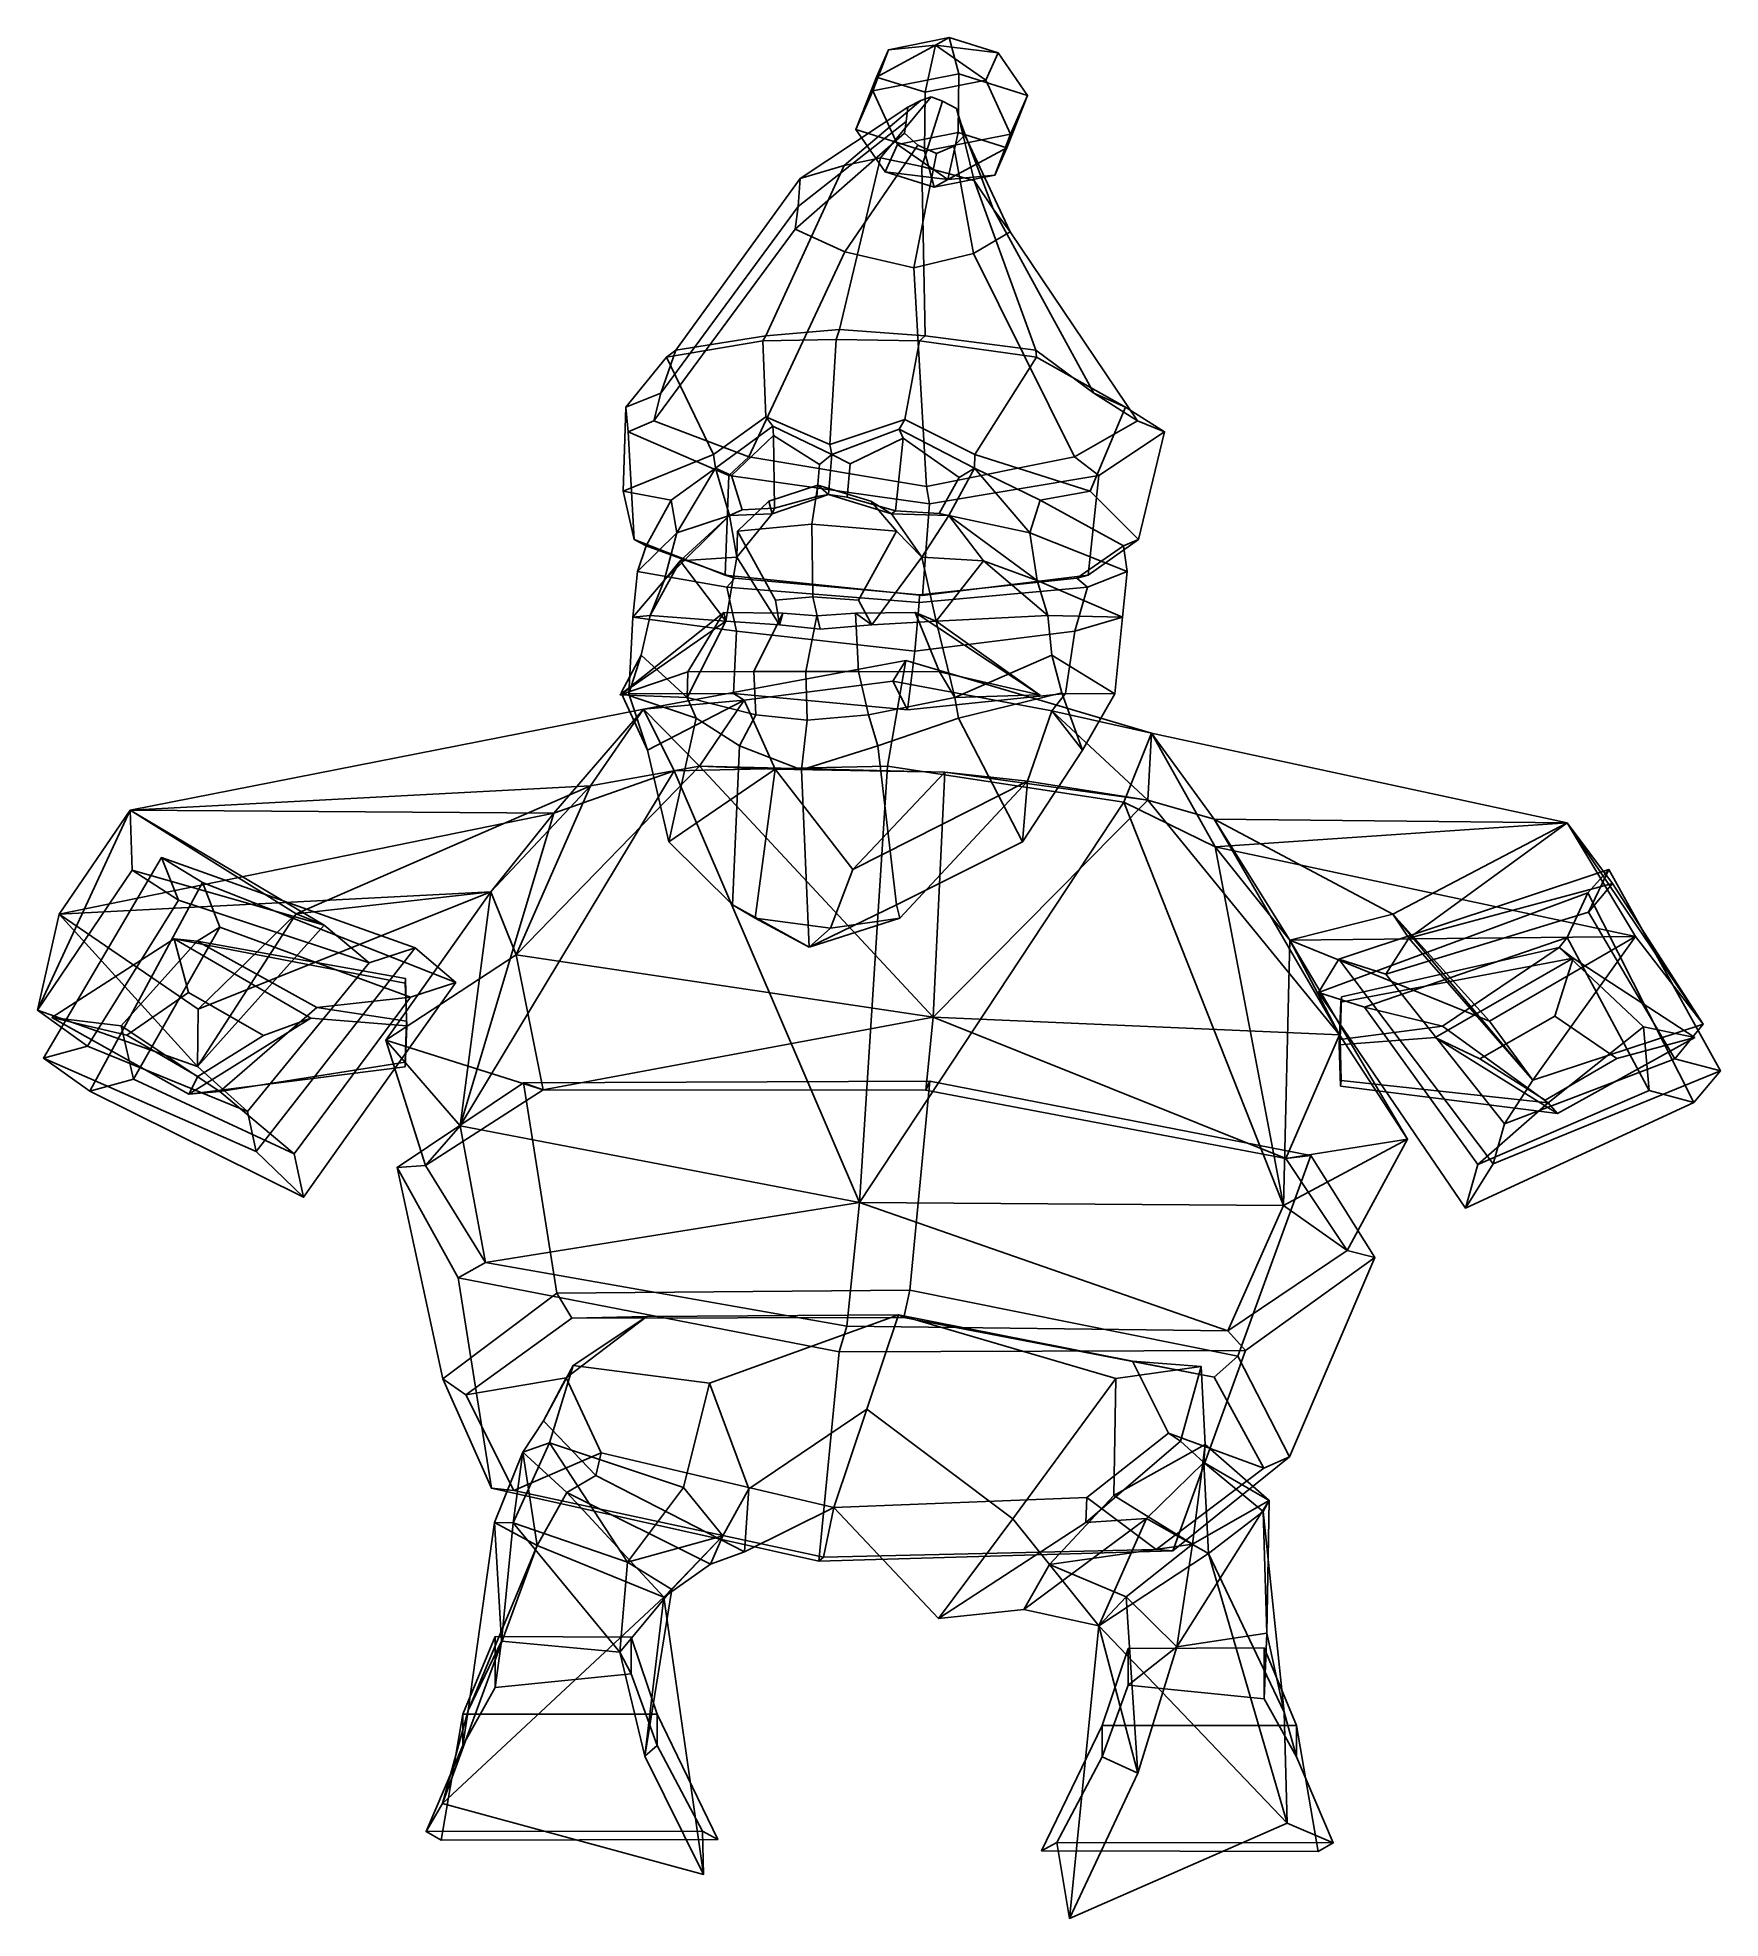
# Model space of a CAD drawing. Extents: x -206 to 215, y -173 to 299.
import ezdxf

# ---------------------------------------------------------------- set-up
doc = ezdxf.new("R2010")
doc.units = 0

msp = doc.modelspace()

# ---------------------------------------------------------------- linework, layer by layer
for p in [(-60.062359, 133.960968, 95.376274), (44.950264, 133.960968, 117.059937)]:
    msp.add_point(p)
for points in [[(7.105083, 295.545013, -28.196531), (22.331316, 298.570801, -31.835062), (24.692844, 289.518921, -44.476433), (3.159694, 285.239868, -39.330841)], [(18.855621, 296.643158, -15.753325), (22.331316, 298.570801, -31.835062), (7.105083, 295.545013, -28.196531)], [(18.855621, 296.643158, -15.753325), (34.542797, 294.743744, -22.381851), (22.331316, 298.570801, -31.835062)], [(34.542797, 294.743744, -22.381851), (41.962475, 284.106689, -31.107645), (24.692844, 289.518921, -44.476433), (22.331316, 298.570801, -31.835062)], [(-1.103835, 275.548523, -20.81641), (4.090324, 288.692261, -15.104901), (7.105083, 295.545013, -28.196531), (3.159694, 285.239868, -39.330841)], [(16.301786, 284.865234, -5.651749), (18.855621, 296.643158, -15.753325), (4.090324, 288.692261, -15.104901)], [(4.090324, 288.692261, -15.104901), (18.855621, 296.643158, -15.753325), (7.105083, 295.545013, -28.196531)], [(16.301786, 284.865234, -5.651749), (31.528038, 287.890991, -9.29022), (18.855621, 296.643158, -15.753325)], [(31.528038, 287.890991, -9.29022), (34.542797, 294.743744, -22.381851), (18.855621, 296.643158, -15.753325)], [(37.698944, 274.415344, -12.593213), (41.962475, 284.106689, -31.107645), (34.542797, 294.743744, -22.381851), (31.528038, 287.890991, -9.29022)], [(16.165806, 270.136292, -7.447649), (16.301786, 284.865234, -5.651749), (4.090324, 288.692261, -15.104901), (-1.103835, 275.548523, -20.81641)], [(9.330624, 271.764191, -42.633774), (3.159694, 285.239868, -39.330841), (24.692844, 289.518921, -44.476433), (24.556858, 274.789978, -46.272305)], [(16.165806, 270.136292, -7.447649), (37.698944, 274.415344, -12.593213), (31.528038, 287.890991, -9.29022), (16.301786, 284.865234, -5.651749)], [(36.768337, 270.962952, -36.819096), (24.556858, 274.789978, -46.272305), (24.692844, 289.518921, -44.476433), (41.962475, 284.106689, -31.107645)], [(15.17869, 282.825104, -14.150119), (11.979824, 281.15213, -15.952593), (-14.974508, 263.288788, 31.245565), (-3.971196, 266.567657, 39.145657)], [(17.79748, 283.77948, -12.938842), (15.17869, 282.825104, -14.150119), (-3.971196, 266.567657, 39.145657), (5.138237, 268.447601, 44.317417)], [(-1.103835, 275.548523, -20.81641), (3.159694, 285.239868, -39.330841), (9.330624, 271.764191, -42.633774), (6.315866, 264.911438, -29.542145)], [(17.79748, 283.77948, -12.938842), (5.138237, 268.447601, 44.317417), (15.454903, 266.324768, 43.202103), (20.613089, 282.666412, -12.998445)], [(20.613089, 282.666412, -12.998445), (15.454903, 266.324768, 43.202103), (28.526814, 262.744812, 40.329258), (24.149202, 280.796753, -13.373622)], [(37.698944, 274.415344, -12.593213), (33.753582, 264.110168, -23.727463), (36.768337, 270.962952, -36.819096), (41.962475, 284.106689, -31.107645)], [(11.979824, 281.15213, -15.952593), (11.571053, 277.525909, -18.355419), (-15.546906, 256.259064, 19.586868), (-14.974508, 263.288788, 31.245565)], [(24.149202, 280.796753, -13.373622), (28.526814, 262.744812, 40.329258), (33.359829, 255.647522, 29.799288), (25.252579, 277.126373, -15.455992)], [(11.571053, 277.525909, -18.355419), (11.158995, 274.603241, -20.311092), (-16.302912, 250.5923, 10.121017), (-15.546906, 256.259064, 19.586868)], [(11.158995, 274.603241, -20.311092), (14.458034, 271.638123, -21.43828), (-3.809126, 244.887405, 3.631129), (-16.302912, 250.5923, 10.121017)], [(16.165806, 270.136292, -7.447649), (-1.103835, 275.548523, -20.81641), (6.315866, 264.911438, -29.542145), (18.527328, 261.084412, -20.088991)], [(22.003002, 263.012024, -36.170681), (9.330624, 271.764191, -42.633774), (24.556858, 274.789978, -46.272305)], [(16.165806, 270.136292, -7.447649), (18.527328, 261.084412, -20.088991), (33.753582, 264.110168, -23.727463), (37.698944, 274.415344, -12.593213)], [(22.003002, 263.012024, -36.170681), (24.556858, 274.789978, -46.272305), (36.768337, 270.962952, -36.819096)], [(26.224937, 274.163239, -17.118271), (37.552639, 249.918854, 21.366819), (28.418392, 244.484406, 10.360691), (23.473593, 271.374878, -19.527676)], [(25.252579, 277.126373, -15.455992), (33.359829, 255.647522, 29.799288), (37.552639, 249.918854, 21.366819), (26.224937, 274.163239, -17.118271)], [(14.458034, 271.638123, -21.43828), (19.150309, 269.568481, -21.67429), (13.436284, 240.933685, 1.102445), (-3.809126, 244.887405, 3.631129)], [(6.315866, 264.911438, -29.542145), (9.330624, 271.764191, -42.633774), (22.003002, 263.012024, -36.170681)], [(23.473593, 271.374878, -19.527676), (28.418392, 244.484406, 10.360691), (13.436284, 240.933685, 1.102445), (19.150309, 269.568481, -21.67429)], [(33.753582, 264.110168, -23.727463), (22.003002, 263.012024, -36.170681), (36.768337, 270.962952, -36.819096)], [(-46.160301, 220.250748, 63.487545), (-23.639277, 223.906769, 81.164085), (-3.971196, 266.567657, 39.145657), (-14.974508, 263.288788, 31.245565)], [(-5.171712, 225.445618, 92.612656), (5.138237, 268.447601, 44.317417), (-3.971196, 266.567657, 39.145657), (-23.639277, 223.906769, 81.164085)], [(-5.171712, 225.445618, 92.612656), (16.320066, 223.906769, 89.415146), (15.454903, 266.324768, 43.202103), (5.138237, 268.447601, 44.317417)], [(18.527328, 261.084412, -20.088991), (6.315866, 264.911438, -29.542145), (22.003002, 263.012024, -36.170681)], [(44.000603, 220.250748, 82.104538), (28.526814, 262.744812, 40.329258), (15.454903, 266.324768, 43.202103), (16.320066, 223.906769, 89.415146)], [(18.527328, 261.084412, -20.088991), (22.003002, 263.012024, -36.170681), (33.753582, 264.110168, -23.727463)], [(-49.901867, 209.495712, 35.516666), (-46.160301, 220.250748, 63.487545), (-14.974508, 263.288788, 31.245565), (-15.546906, 256.259064, 19.586868)], [(58.514999, 209.495712, 57.903263), (33.359829, 255.647522, 29.799288), (28.526814, 262.744812, 40.329258), (44.000603, 220.250748, 82.104538)], [(-51.640835, 202.616379, 11.972565), (-49.901867, 209.495712, 35.516666), (-15.546906, 256.259064, 19.586868), (-16.302912, 250.5923, 10.121017)], [(69.43721, 202.616379, 36.973522), (37.552639, 249.918854, 21.366819), (33.359829, 255.647522, 29.799288), (58.514999, 209.495712, 57.903263)], [(-27.830935, 193.546753, -3.47288), (-51.640835, 202.616379, 11.972565), (-16.302912, 250.5923, 10.121017), (-3.809126, 244.887405, 3.631129)], [(53.692329, 193.546753, 13.360558), (28.418392, 244.484406, 10.360691), (37.552639, 249.918854, 21.366819), (69.43721, 202.616379, 36.973522)], [(16.65551, 186.172607, -13.095188), (-27.830935, 193.546753, -3.47288), (-3.809126, 244.887405, 3.631129), (13.436284, 240.933685, 1.102445)], [(16.65551, 186.172607, -13.095188), (13.436284, 240.933685, 1.102445), (28.418392, 244.484406, 10.360691), (53.692329, 193.546753, 13.360558)], [(-24.336498, 222.62999, 86.522194), (-23.639277, 223.906769, 81.164085), (-46.160301, 220.250748, 63.487545), (-48.459549, 218.534821, 68.288811)], [(-23.602606, 203.625137, 94.983734), (-24.336498, 222.62999, 86.522194), (-48.459549, 218.534821, 68.288811), (-36.710121, 194.145645, 82.290741)], [(-6.031757, 222.951645, 96.777802), (-5.171712, 225.445618, 92.612656), (-23.639277, 223.906769, 81.164085), (-24.336498, 222.62999, 86.522194)], [(-7.568007, 196.612991, 104.217758), (-6.031757, 222.951645, 96.777802), (-24.336498, 222.62999, 86.522194), (-23.602606, 203.625137, 94.983734)], [(-7.568007, 196.612991, 104.217758), (11.176261, 202.891907, 102.387329), (14.837998, 222.62999, 94.611191), (-6.031757, 222.951645, 96.777802)], [(-6.031757, 222.951645, 96.777802), (14.837998, 222.62999, 94.611191), (16.320066, 223.906769, 89.415146), (-5.171712, 225.445618, 92.612656)], [(11.176261, 202.891907, 102.387329), (28.756119, 194.145645, 95.808632), (44.210098, 218.534821, 87.423813), (14.837998, 222.62999, 94.611191)], [(14.837998, 222.62999, 94.611191), (44.210098, 218.534821, 87.423813), (44.000603, 220.250748, 82.104538), (16.320066, 223.906769, 89.415146)], [(-36.710121, 194.145645, 82.290741), (-48.459549, 218.534821, 68.288811), (-58.71928, 205.973358, 35.909969), (-59.351166, 184.981094, 59.603161)], [(-48.459549, 218.534821, 68.288811), (-46.160301, 220.250748, 63.487545), (-49.901867, 209.495712, 35.516666), (-58.71928, 205.973358, 35.909969)], [(28.756119, 194.145645, 95.808632), (57.651184, 184.981094, 83.762543), (66.455482, 205.973358, 61.756844), (44.210098, 218.534821, 87.423813)], [(44.210098, 218.534821, 87.423813), (66.455482, 205.973358, 61.756844), (58.514999, 209.495712, 57.903263), (44.000603, 220.250748, 82.104538)], [(-58.71928, 205.973358, 35.909969), (-49.901867, 209.495712, 35.516666), (-51.640835, 202.616379, 11.972565), (-58.067715, 199.831009, 9.681329)], [(66.455482, 205.973358, 61.756844), (76.245979, 199.831009, 37.415272), (69.43721, 202.616379, 36.973522), (58.514999, 209.495712, 57.903263)], [(-59.351166, 184.981094, 59.603161), (-58.71928, 205.973358, 35.909969), (-58.067715, 199.831009, 9.681329), (-56.550579, 172.830368, 22.723602)], [(-58.067715, 199.831009, 9.681329), (-51.640835, 202.616379, 11.972565), (-27.830935, 193.546753, -3.47288), (-32.872082, 188.855286, -7.245786)], [(-23.602606, 203.625137, 94.983734), (-36.710121, 194.145645, 82.290741), (-36.226948, 190.702927, 81.443085), (-21.837954, 201.245712, 94.435226)], [(-7.568007, 196.612991, 104.217758), (-23.602606, 203.625137, 94.983734), (-21.837954, 201.245712, 94.435226), (-7.072334, 194.173233, 101.817238)], [(-7.568007, 196.612991, 104.217758), (-7.072334, 194.173233, 101.817238), (9.77318, 200.512527, 101.184731), (11.176261, 202.891907, 102.387329)], [(11.176261, 202.891907, 102.387329), (9.77318, 200.512527, 101.184731), (28.648205, 190.702927, 94.838921), (28.756119, 194.145645, 95.808632)], [(76.245979, 199.831009, 37.415272), (59.815575, 188.855255, 11.892946), (53.692329, 193.546753, 13.360558), (69.43721, 202.616379, 36.973522)], [(57.651184, 184.981094, 83.762543), (69.687073, 172.830368, 48.789951), (76.245979, 199.831009, 37.415272), (66.455482, 205.973358, 61.756844)], [(-56.550579, 172.830368, 22.723602), (-58.067715, 199.831009, 9.681329), (-32.872082, 188.855286, -7.245786), (-33.758224, 163.911469, 1.610353)], [(-21.674376, 198.879166, 92.323357), (-21.837954, 201.245712, 94.435226), (-36.226948, 190.702927, 81.443085), (-32.207924, 188.865799, 82.477997)], [(-21.460684, 180.728638, 95.873611), (-21.674376, 198.879166, 92.323357), (-32.207924, 188.865799, 82.477997), (-29.562433, 180.324768, 88.769249)], [(-21.674376, 198.879166, 92.323357), (-10.192539, 191.677094, 98.650627), (-7.072334, 194.173233, 101.817238), (-21.837954, 201.245712, 94.435226)], [(-10.192539, 191.677094, 98.650627), (-21.674376, 198.879166, 92.323357), (-21.460684, 180.728638, 95.873611), (-10.859379, 183.605865, 101.880096)], [(10.756463, 198.198486, 99.00692), (9.77318, 200.512527, 101.184731), (-7.072334, 194.173233, 101.817238), (-2.525337, 191.829712, 100.384193)], [(-2.525337, 191.829712, 100.384193), (-3.253143, 183.455521, 103.908913), (8.82322, 180.017578, 101.655006), (10.756463, 198.198486, 99.00692)], [(8.82322, 180.017578, 101.655006), (19.797422, 179.375717, 97.258919), (24.817883, 188.358521, 91.676338), (10.756463, 198.198486, 99.00692)], [(10.756463, 198.198486, 99.00692), (24.817883, 188.358521, 91.676338), (28.648205, 190.702927, 94.838921), (9.77318, 200.512527, 101.184731)], [(69.687073, 172.830368, 48.789951), (57.12146, 163.911469, 20.375763), (59.815575, 188.855255, 11.892946), (76.245979, 199.831009, 37.415272)], [(-47.315289, 182.694824, 63.337322), (-36.226948, 190.702927, 81.443085), (-36.710121, 194.145645, 82.290741), (-59.351166, 184.981094, 59.603161)], [(-32.872082, 188.855286, -7.245786), (-27.830935, 193.546753, -3.47288), (16.65551, 186.172607, -13.095188), (17.374432, 181.769821, -16.57688)], [(-10.859379, 183.605865, 101.880096), (-7.897961, 184.169357, 105.815689), (-7.072334, 194.173233, 101.817238), (-10.192539, 191.677094, 98.650627)], [(-3.253143, 183.455521, 103.908913), (-2.525337, 191.829712, 100.384193), (-7.072334, 194.173233, 101.817238), (-7.897961, 184.169357, 105.815689)], [(59.815575, 188.855255, 11.892946), (17.374432, 181.769821, -16.57688), (16.65551, 186.172607, -13.095188), (53.692329, 193.546753, 13.360558)], [(45.120617, 182.694824, 82.424072), (57.651184, 184.981094, 83.762543), (28.756119, 194.145645, 95.808632), (28.648205, 190.702927, 94.838921)], [(-45.902199, 174.515717, 66.551414), (-36.226948, 190.702927, 81.443085), (-47.315289, 182.694824, 63.337322)], [(-32.729187, 178.899612, 89.63945), (-36.226948, 190.702927, 81.443085), (-45.902199, 174.515717, 66.551414)], [(-29.562433, 180.324768, 88.769249), (-32.207924, 188.865799, 82.477997), (-36.226948, 190.702927, 81.443085), (-32.729187, 178.899612, 89.63945)], [(-33.758224, 163.911469, 1.610353), (-32.872082, 188.855286, -7.245786), (17.374432, 181.769821, -16.57688), (15.643993, 158.789398, -8.196482)], [(57.12146, 163.911469, 20.375763), (15.643993, 158.789398, -8.196482), (17.374432, 181.769821, -16.57688), (59.815575, 188.855255, 11.892946)], [(19.797422, 179.375717, 97.258919), (22.190054, 178.899612, 100.979523), (28.648205, 190.702927, 94.838921), (24.817883, 188.358521, 91.676338)], [(22.190054, 178.899612, 100.979523), (42.550041, 174.515717, 84.815598), (28.648205, 190.702927, 94.838921)], [(42.550041, 174.515717, 84.815598), (45.120617, 182.694824, 82.424072), (28.648205, 190.702927, 94.838921)], [(-59.351166, 184.981094, 59.603161), (-56.550579, 172.830368, 22.723602), (-53.572849, 171.307388, 25.155169), (-47.315289, 182.694824, 63.337322)], [(-12.083947, 176.73587, 127.405457), (-10.608743, 186.450287, 120.261139), (-22.833273, 182.466919, 115.108994), (-30.685816, 174.984665, 117.061356)], [(-10.608743, 186.450287, 120.261139), (-7.897961, 184.169357, 105.815689), (-21.988556, 179.282776, 98.597755), (-22.833273, 182.466919, 115.108994)], [(-21.460684, 180.728638, 95.873611), (-21.988556, 179.282776, 98.597755), (-7.897961, 184.169357, 105.815689), (-10.859379, 183.605865, 101.880096)], [(-12.083947, 176.73587, 127.405457), (9.093687, 174.984665, 125.275276), (2.656674, 182.466919, 120.37233), (-10.608743, 186.450287, 120.261139)], [(-10.608743, 186.450287, 120.261139), (2.656674, 182.466919, 120.37233), (7.899135, 179.282776, 104.76915), (-7.897961, 184.169357, 105.815689)], [(8.82322, 180.017578, 101.655006), (-3.253143, 183.455521, 103.908913), (-7.897961, 184.169357, 105.815689), (7.899135, 179.282776, 104.76915)], [(57.651184, 184.981094, 83.762543), (45.120617, 182.694824, 82.424072), (65.989784, 171.307388, 49.843216), (69.687073, 172.830368, 48.789951)], [(-47.315289, 182.694824, 63.337322), (-53.572849, 171.307388, 25.155169), (-55.737473, 164.872406, 27.968422), (-45.902199, 174.515717, 66.551414)], [(-21.460684, 180.728638, 95.873611), (-29.562433, 180.324768, 88.769249), (-32.729187, 178.899612, 89.63945), (-21.988556, 179.282776, 98.597755)], [(-30.859789, 168.439377, 99.970062), (-21.988556, 179.282776, 98.597755), (-32.729187, 178.899612, 89.63945)], [(-30.685816, 174.984665, 117.061356), (-22.833273, 182.466919, 115.108994), (-21.988556, 179.282776, 98.597755), (-30.859789, 168.439377, 99.970062)], [(9.093687, 174.984665, 125.275276), (15.501274, 168.439377, 109.542984), (7.899135, 179.282776, 104.76915), (2.656674, 182.466919, 120.37233)], [(8.82322, 180.017578, 101.655006), (7.899135, 179.282776, 104.76915), (22.190054, 178.899612, 100.979523), (19.797422, 179.375717, 97.258919)], [(15.501274, 168.439377, 109.542984), (22.190054, 178.899612, 100.979523), (7.899135, 179.282776, 104.76915)], [(45.120617, 182.694824, 82.424072), (42.550041, 174.515717, 84.815598), (66.863068, 164.872406, 53.283756), (65.989784, 171.307388, 49.843216)], [(-45.902199, 174.515717, 66.551414), (-55.737473, 164.872406, 27.968422), (-56.917103, 153.427704, 33.570259), (-49.051167, 162.583984, 69.35289)], [(-49.051167, 162.583984, 69.35289), (-32.729187, 178.899612, 89.63945), (-45.902199, 174.515717, 66.551414)], [(-45.030811, 167.553787, 94.002846), (-32.729187, 178.899612, 89.63945), (-49.051167, 162.583984, 69.35289)], [(-45.030811, 167.553787, 94.002846), (-30.859789, 168.439377, 99.970062), (-32.729187, 178.899612, 89.63945)], [(-21.164627, 157.679398, 118.998581), (-30.685816, 174.984665, 117.061356), (-30.859789, 168.439377, 99.970062), (-20.219717, 151.500381, 107.030106)], [(-11.87124, 158.492233, 126.37532), (-12.083947, 176.73587, 127.405457), (-30.685816, 174.984665, 117.061356), (-21.164627, 157.679398, 118.998581)], [(-11.87124, 158.492233, 126.37532), (-0.416103, 157.679398, 123.28286), (9.093687, 174.984665, 125.275276), (-12.083947, 176.73587, 127.405457)], [(-0.416103, 157.679398, 123.28286), (2.935033, 151.500381, 111.811249), (15.501274, 168.439377, 109.542984), (9.093687, 174.984665, 125.275276)], [(30.876833, 167.553787, 109.676735), (22.190054, 178.899612, 100.979523), (15.501274, 168.439377, 109.542984)], [(30.876833, 167.553787, 109.676735), (44.331856, 162.583954, 88.635201), (22.190054, 178.899612, 100.979523)], [(44.331856, 162.583954, 88.635201), (42.550041, 174.515717, 84.815598), (22.190054, 178.899612, 100.979523)], [(42.550041, 174.515717, 84.815598), (44.331856, 162.583954, 88.635201), (65.727432, 153.427704, 58.89468), (66.863068, 164.872406, 53.283756)], [(-56.550579, 172.830368, 22.723602), (-33.758224, 163.911469, 1.610353), (-31.414867, 163.154465, 3.446383), (-53.572849, 171.307388, 25.155169)], [(-55.737473, 164.872406, 27.968422), (-53.572849, 171.307388, 25.155169), (-31.414867, 163.154465, 3.446383), (-33.405441, 160.886337, 1.297571)], [(69.687073, 172.830368, 48.789951), (65.989784, 171.307388, 49.843216), (54.242531, 163.154465, 21.133463), (57.12146, 163.911469, 20.375763)], [(66.863068, 164.872406, 53.283756), (56.921406, 160.886337, 19.94883), (54.242531, 163.154465, 21.133463), (65.989784, 171.307388, 49.843216)], [(-52.553955, 153.799408, 70.685005), (-45.030811, 167.553787, 94.002846), (-49.051167, 162.583984, 69.35289)], [(-33.657608, 152.427856, 97.535942), (-45.030811, 167.553787, 94.002846), (-52.553955, 153.799408, 70.685005)], [(-33.657608, 152.427856, 97.535942), (-30.859789, 168.439377, 99.970062), (-45.030811, 167.553787, 94.002846)], [(-20.219717, 151.500381, 107.030106), (-30.859789, 168.439377, 99.970062), (-33.657608, 152.427856, 97.535942)], [(2.935033, 151.500381, 111.811249), (19.034386, 152.427856, 108.416122), (15.501274, 168.439377, 109.542984)], [(19.034386, 152.427856, 108.416122), (30.876833, 167.553787, 109.676735), (15.501274, 168.439377, 109.542984)], [(19.034386, 152.427856, 108.416122), (47.020531, 153.799408, 91.245773), (30.876833, 167.553787, 109.676735)], [(47.020531, 153.799408, 91.245773), (44.331856, 162.583954, 88.635201), (30.876833, 167.553787, 109.676735)], [(-56.917103, 153.427704, 33.570259), (-55.737473, 164.872406, 27.968422), (-33.405441, 160.886337, 1.297571), (-30.97312, 149.900009, 3.511589)], [(-49.051167, 162.583984, 69.35289), (-56.917103, 153.427704, 33.570259), (-52.553955, 153.799408, 70.685005)], [(-33.758224, 163.911469, 1.610353), (15.643993, 158.789398, -8.196482), (14.873198, 158.997177, -4.463572), (-31.414867, 163.154465, 3.446383)], [(-33.405441, 160.886337, 1.297571), (-31.414867, 163.154465, 3.446383), (14.873198, 158.997177, -4.463572), (14.788049, 157.110489, -4.051202)], [(-30.97312, 149.900009, 3.511589), (-33.405441, 160.886337, 1.297571), (14.788049, 157.110489, -4.051202), (13.738036, 144.869278, 1.033941)], [(53.811077, 149.900009, 21.018366), (13.738036, 144.869278, 1.033941), (14.788049, 157.110489, -4.051202), (56.921406, 160.886337, 19.94883)], [(56.921406, 160.886337, 19.94883), (14.788049, 157.110489, -4.051202), (14.873198, 158.997177, -4.463572), (54.242531, 163.154465, 21.133463)], [(57.12146, 163.911469, 20.375763), (54.242531, 163.154465, 21.133463), (14.873198, 158.997177, -4.463572), (15.643993, 158.789398, -8.196482)], [(44.331856, 162.583954, 88.635201), (47.020531, 153.799408, 91.245773), (65.727432, 153.427704, 58.89468)], [(65.727432, 153.427704, 58.89468), (53.811077, 149.900009, 21.018366), (56.921406, 160.886337, 19.94883), (66.863068, 164.872406, 53.283756)], [(-11.87124, 158.492233, 126.37532), (-21.164627, 157.679398, 118.998581), (-20.219717, 151.500381, 107.030106), (-9.985465, 150.425323, 115.925339)], [(-11.87124, 158.492233, 126.37532), (-9.985465, 150.425323, 115.925339), (2.935033, 151.500381, 111.811249), (-0.416103, 157.679398, 123.28286)], [(-43.123825, 139.689255, 117.322929), (-34.163258, 154.581375, 112.048248), (-60.062359, 133.960968, 95.376274)], [(-34.163258, 154.581375, 112.048248), (-33.657608, 152.427856, 97.535942), (-60.062359, 133.960968, 95.376274)], [(-60.062359, 133.960968, 95.376274), (-33.657608, 152.427856, 97.535942), (-43.348202, 133.252808, 108.228355)], [(-54.806953, 143.918564, 73.40963), (-52.553955, 153.799408, 70.685005), (-56.917103, 153.427704, 33.570259), (-57.925617, 134.190704, 40.679066)], [(-57.925617, 134.190704, 40.679066), (-56.917103, 153.427704, 33.570259), (-30.97312, 149.900009, 3.511589), (-31.738953, 134.282394, 11.261958)], [(-54.806953, 143.918564, 73.40963), (-43.348202, 133.252808, 108.228355), (-33.657608, 152.427856, 97.535942), (-52.553955, 153.799408, 70.685005)], [(-19.361584, 154.372025, 115.295776), (-34.163258, 154.581375, 112.048248), (-43.123825, 139.689255, 117.322929), (-26.59766, 139.831314, 130.14563)], [(-34.163258, 154.581375, 112.048248), (-19.361584, 154.372025, 115.295776), (-20.219717, 151.500381, 107.030106), (-33.657608, 152.427856, 97.535942)], [(-26.59766, 139.831314, 130.14563), (-13.629686, 139.814728, 133.574066), (-10.874377, 153.764069, 120.230278), (-19.361584, 154.372025, 115.295776)], [(-10.874377, 153.764069, 120.230278), (-9.985465, 150.425323, 115.925339), (-20.219717, 151.500381, 107.030106), (-19.361584, 154.372025, 115.295776)], [(-0.364365, 139.831314, 135.562454), (-1.12682, 154.372025, 119.060997), (-10.874377, 153.764069, 120.230278), (-13.629686, 139.814728, 133.574066)], [(-10.874377, 153.764069, 120.230278), (-1.12682, 154.372025, 119.060997), (2.935033, 151.500381, 111.811249), (-9.985465, 150.425323, 115.925339)], [(-1.12682, 154.372025, 119.060997), (-0.364365, 139.831314, 135.562454), (19.889071, 139.689255, 130.334229), (13.75058, 154.581345, 121.941803)], [(13.75058, 154.581345, 121.941803), (19.034386, 152.427856, 108.416122), (2.935033, 151.500381, 111.811249), (-1.12682, 154.372025, 119.060997)], [(19.889071, 139.689255, 130.334229), (44.950264, 133.960968, 117.059937), (13.75058, 154.581345, 121.941803)], [(13.75058, 154.581345, 121.941803), (44.950264, 133.960968, 117.059937), (19.034386, 152.427856, 108.416122)], [(48.010082, 143.918564, 94.639931), (47.020531, 153.799408, 91.245773), (19.034386, 152.427856, 108.416122), (23.697317, 133.252808, 122.072342)], [(44.950264, 133.960968, 117.059937), (23.697317, 133.252808, 122.072342), (19.034386, 152.427856, 108.416122)], [(48.010082, 143.918564, 94.639931), (63.837765, 134.190704, 65.821533), (65.727432, 153.427704, 58.89468), (47.020531, 153.799408, 91.245773)], [(63.837765, 134.190704, 65.821533), (51.444473, 134.282394, 28.438196), (53.811077, 149.900009, 21.018366), (65.727432, 153.427704, 58.89468)], [(-31.738953, 134.282394, 11.261958), (-30.97312, 149.900009, 3.511589), (13.738036, 144.869278, 1.033941), (11.900088, 130.195526, 9.934997)], [(51.444473, 134.282394, 28.438196), (11.900088, 130.195526, 9.934997), (13.738036, 144.869278, 1.033941), (53.811077, 149.900009, 21.018366)], [(-54.806953, 143.918564, 73.40963), (-59.817806, 134.475555, 78.69487), (-41.020695, 128.110947, 100.439369), (-43.348202, 133.252808, 108.228355)], [(-53.268208, 120.117325, 50.3881), (-59.817806, 134.475555, 78.69487), (-54.806953, 143.918564, 73.40963), (-57.925617, 134.190704, 40.679066)], [(11.451635, 142.512634, -20.300909), (6.819318, 116.062187, -67.068848), (-46.553032, 114.903343, -60.154476), (-54.272449, 130.326874, -15.449653)], [(11.451635, 142.512634, -20.300909), (-54.272449, 130.326874, -15.449653), (-29.010189, 132.576859, 19.600515), (8.164115, 137.361618, -0.267391)], [(11.451635, 142.512634, -20.300909), (72.950661, 124.371605, -20.301432), (66.064995, 107.028473, -64.93988), (6.819318, 116.062187, -67.068848)], [(8.164115, 137.361618, -0.267391), (48.013908, 129.901566, 23.784573), (72.950661, 124.371605, -20.301432), (11.451635, 142.512634, -20.300909)], [(48.010082, 143.918564, 94.639931), (23.697317, 133.252808, 122.072342), (24.645269, 128.110947, 113.998489), (50.517715, 134.475555, 101.477646)], [(55.71566, 120.117325, 72.891777), (63.837765, 134.190704, 65.821533), (48.010082, 143.918564, 94.639931), (50.517715, 134.475555, 101.477646)], [(-43.348202, 133.252808, 108.228355), (-43.123825, 139.689255, 117.322929), (-60.062359, 133.960968, 95.376274)], [(-26.59766, 139.831314, 130.14563), (-43.123825, 139.689255, 117.322929), (-43.348202, 133.252808, 108.228355), (-26.122515, 128.95105, 122.737976)], [(-29.010189, 132.576859, 19.600515), (-31.738953, 134.282394, 11.261958), (11.900088, 130.195526, 9.934997), (8.164115, 137.361618, -0.267391)], [(-13.629686, 139.814728, 133.574066), (-26.59766, 139.831314, 130.14563), (-26.122515, 128.95105, 122.737976), (-13.257278, 127.602776, 131.770523)], [(-13.629686, 139.814728, 133.574066), (-13.257278, 127.602776, 131.770523), (2.133412, 128.95105, 128.572433), (-0.364365, 139.831314, 135.562454)], [(-0.364365, 139.831314, 135.562454), (2.133412, 128.95105, 128.572433), (23.697317, 133.252808, 122.072342), (19.889071, 139.689255, 130.334229)], [(48.013908, 129.901566, 23.784573), (8.164115, 137.361618, -0.267391), (11.900088, 130.195526, 9.934997), (51.444473, 134.282394, 28.438196)], [(23.697317, 133.252808, 122.072342), (44.950264, 133.960968, 117.059937), (19.889071, 139.689255, 130.334229)], [(-41.020695, 128.110947, 100.439369), (-59.817806, 134.475555, 78.69487), (-53.268208, 120.117325, 50.3881), (-47.927258, 97.130219, 75.902878)], [(-53.268208, 120.117325, 50.3881), (-57.925617, 134.190704, 40.679066), (-31.738953, 134.282394, 11.261958), (-29.010189, 132.576859, 19.600515)], [(-54.272449, 130.326874, -15.449653), (-40.201424, 116.090378, 37.463818), (-29.010189, 132.576859, 19.600515)], [(-47.927258, 97.130219, 75.902878), (-53.268208, 120.117325, 50.3881), (-29.010189, 132.576859, 19.600515), (-21.251364, 115.336571, 49.13512)], [(-30.246511, 121.144798, 126.486038), (-26.122515, 128.95105, 122.737976), (-43.348202, 133.252808, 108.228355), (-41.020695, 128.110947, 100.439369)], [(-40.201424, 116.090378, 37.463818), (-21.251364, 115.336571, 49.13512), (-29.010189, 132.576859, 19.600515)], [(4.435567, 121.144798, 133.647415), (24.645269, 128.110947, 113.998489), (23.697317, 133.252808, 122.072342), (2.133412, 128.95105, 128.572433)], [(24.645269, 128.110947, 113.998489), (40.705502, 97.130219, 94.20433), (55.71566, 120.117325, 72.891777), (50.517715, 134.475555, 101.477646)], [(55.71566, 120.117325, 72.891777), (48.013908, 129.901566, 23.784573), (51.444473, 134.282394, 28.438196), (63.837765, 134.190704, 65.821533)], [(-67.520851, 111.132973, 27.88271), (-54.272449, 130.326874, -15.449653), (-182.848984, 105.036186, 15.703844)], [(-76.75045, 104.324982, -45.769737), (-182.848984, 105.036186, 15.703844), (-54.272449, 130.326874, -15.449653)], [(-76.75045, 104.324982, -45.769737), (-54.272449, 130.326874, -15.449653), (-46.553032, 114.903343, -60.154476)], [(-67.520851, 111.132973, 27.88271), (-40.201424, 116.090378, 37.463818), (-54.272449, 130.326874, -15.449653)], [(-31.97464, 81.329468, 118.616631), (-30.246511, 121.144798, 126.486038), (-41.020695, 128.110947, 100.439369), (-47.927258, 97.130219, 75.902878)], [(-14.641448, 115.132561, 138.473953), (-13.257278, 127.602776, 131.770523), (-26.122515, 128.95105, 122.737976), (-30.246511, 121.144798, 126.486038)], [(-14.641448, 115.132561, 138.473953), (4.435567, 121.144798, 133.647415), (2.133412, 128.95105, 128.572433), (-13.257278, 127.602776, 131.770523)], [(9.139313, 81.329468, 127.106094), (40.705502, 97.130219, 94.20433), (24.645269, 128.110947, 113.998489), (4.435567, 121.144798, 133.647415)], [(40.705502, 97.130219, 94.20433), (41.953259, 112.288971, 53.901447), (48.013908, 129.901566, 23.784573), (55.71566, 120.117325, 72.891777)], [(72.091743, 107.574677, 32.290573), (48.013908, 129.901566, 23.784573), (41.953259, 112.288971, 53.901447)], [(72.950661, 124.371605, -20.301432), (48.013908, 129.901566, 23.784573), (72.091743, 107.574677, 32.290573)], [(88.932411, 95.887062, -50.349277), (66.064995, 107.028473, -64.93988), (72.950661, 124.371605, -20.301432)], [(88.693268, 102.841606, 24.160711), (72.950661, 124.371605, -20.301432), (72.091743, 107.574677, 32.290573)], [(88.693268, 102.841606, 24.160711), (177.057587, 101.854706, 25.36677), (72.950661, 124.371605, -20.301432)], [(88.932411, 95.887062, -50.349277), (72.950661, 124.371605, -20.301432), (177.057587, 101.854706, 25.36677)], [(-12.752324, 70.760757, 129.325043), (-14.641448, 115.132561, 138.473953), (-30.246511, 121.144798, 126.486038), (-31.97464, 81.329468, 118.616631)], [(-12.752324, 70.760757, 129.325043), (9.139313, 81.329468, 127.106094), (4.435567, 121.144798, 133.647415), (-14.641448, 115.132561, 138.473953)], [(-100.195801, 26.021381, -72.218765), (-46.553032, 114.903343, -60.154476), (-0.168437, 6.823609, -112.516411)], [(-100.195801, 26.021381, -72.218765), (-76.75045, 104.324982, -45.769737), (-46.553032, 114.903343, -60.154476)], [(18.27179, 53.175098, 108.66777), (-40.201424, 116.090378, 37.463818), (-86.183464, 68.785522, 81.003471)], [(-86.183464, 68.785522, 81.003471), (-40.201424, 116.090378, 37.463818), (-67.520851, 111.132973, 27.88271)], [(-31.97464, 81.329468, 118.616631), (-47.927258, 97.130219, 75.902878), (-21.251364, 115.336571, 49.13512), (-26.293625, 78.04567, 103.436264)], [(-0.168437, 6.823609, -112.516411), (-46.553032, 114.903343, -60.154476), (6.819318, 116.062187, -67.068848)], [(21.220606, 114.555664, 36.211769), (-21.251364, 115.336571, 49.13512), (-40.201424, 116.090378, 37.463818)], [(18.27179, 53.175098, 108.66777), (21.220606, 114.555664, 36.211769), (-40.201424, 116.090378, 37.463818)], [(-26.293625, 78.04567, 103.436264), (-21.251364, 115.336571, 49.13512), (-1.846305, 90.191032, 76.507896), (-7.403558, 75.505135, 103.42131)], [(-1.846305, 90.191032, 76.507896), (-21.251364, 115.336571, 49.13512), (21.220606, 114.555664, 36.211769)], [(-1.846305, 90.191032, 76.507896), (21.220606, 114.555664, 36.211769), (41.953259, 112.288971, 53.901447)], [(-0.168437, 6.823609, -112.516411), (6.819318, 116.062187, -67.068848), (66.064995, 107.028473, -64.93988)], [(18.27179, 53.175098, 108.66777), (72.091743, 107.574677, 32.290573), (21.220606, 114.555664, 36.211769)], [(21.220606, 114.555664, 36.211769), (72.091743, 107.574677, 32.290573), (41.953259, 112.288971, 53.901447)], [(-67.520851, 111.132973, 27.88271), (-182.848984, 105.036186, 15.703844), (-141.222092, 79.082893, 36.239796)], [(-92.486107, 84.585159, -10.794438), (-67.520851, 111.132973, 27.88271), (-141.222092, 79.082893, 36.239796)], [(-86.183464, 68.785522, 81.003471), (-67.520851, 111.132973, 27.88271), (-92.486107, 84.585159, -10.794438)], [(9.935638, 78.04567, 110.917114), (-7.403558, 75.505135, 103.42131), (-1.846305, 90.191032, 76.507896), (41.953259, 112.288971, 53.901447)], [(9.139313, 81.329468, 127.106094), (9.935638, 78.04567, 110.917114), (41.953259, 112.288971, 53.901447), (40.705502, 97.130219, 94.20433)], [(-206.005096, 54.962326, 65.241577), (-182.317993, 90.057907, 68.192116), (-182.848984, 105.036186, 15.703844)], [(-206.005096, 54.962326, 65.241577), (-182.848984, 105.036186, 15.703844), (-200.596542, 78.99794, -13.96392)], [(-76.75045, 104.324982, -45.769737), (-200.596542, 78.99794, -13.96392), (-182.848984, 105.036186, 15.703844)], [(-92.486107, 84.585159, -10.794438), (-200.596542, 78.99794, -13.96392), (-76.75045, 104.324982, -45.769737)], [(-134.231415, 76.249268, 46.754246), (-141.222092, 79.082893, 36.239796), (-182.848984, 105.036186, 15.703844)], [(-134.231415, 76.249268, 46.754246), (-182.848984, 105.036186, 15.703844), (-182.317993, 90.057907, 68.192116)], [(-100.195801, 26.021381, -72.218765), (-92.486107, 84.585159, -10.794438), (-76.75045, 104.324982, -45.769737)], [(106.03878, 6.057258, -84.394287), (-0.168437, 6.823609, -112.516411), (66.064995, 107.028473, -64.93988)], [(18.27179, 53.175098, 108.66777), (120.051109, 48.821384, 68.827965), (72.091743, 107.574677, 32.290573)], [(106.03878, 6.057258, -84.394287), (66.064995, 107.028473, -64.93988), (88.932411, 95.887062, -50.349277)], [(120.051109, 48.821384, 68.827965), (88.693268, 102.841606, 24.160711), (72.091743, 107.574677, 32.290573)], [(120.051109, 48.821384, 68.827965), (107.665131, 72.470039, -14.961913), (88.693268, 102.841606, 24.160711)], [(107.665131, 72.470039, -14.961913), (133.388321, 78.976067, 46.678074), (88.693268, 102.841606, 24.160711)], [(88.693268, 102.841606, 24.160711), (133.388321, 78.976067, 46.678074), (177.057587, 101.854706, 25.36677)], [(88.932411, 95.887062, -50.349277), (177.057587, 101.854706, 25.36677), (194.199493, 73.450592, -2.228921)], [(137.470276, 73.012039, 62.604847), (177.057587, 101.854706, 25.36677), (133.388321, 78.976067, 46.678074)], [(137.470276, 73.012039, 62.604847), (188.443588, 86.696503, 75.936096), (177.057587, 101.854706, 25.36677)], [(211.141708, 51.418919, 69.675377), (194.199493, 73.450592, -2.228921), (177.057587, 101.854706, 25.36677)], [(211.141708, 51.418919, 69.675377), (177.057587, 101.854706, 25.36677), (188.443588, 86.696503, 75.936096)], [(106.03878, 6.057258, -84.394287), (88.932411, 95.887062, -50.349277), (107.665131, 72.470039, -14.961913)], [(107.665131, 72.470039, -14.961913), (88.932411, 95.887062, -50.349277), (194.199493, 73.450592, -2.228921)], [(-193.472626, 45.935806, 98.88134), (-170.717987, 82.504555, 102.636246), (-182.317993, 90.057907, 68.192116), (-206.005096, 54.962326, 65.241577)], [(-192.888275, 34.694771, 132.623688), (-164.744873, 86.948921, 138.634186), (-175.00322, 93.17588, 107.591011), (-204.552872, 42.962002, 101.836082)], [(-204.552872, 42.962002, 101.836082), (-175.00322, 93.17588, 107.591011), (-170.717987, 82.504555, 102.636246), (-193.472626, 45.935806, 98.88134)], [(-182.317993, 90.057907, 68.192116), (-170.717987, 82.504555, 102.636246), (-122.935616, 66.855965, 80.712532), (-134.231415, 76.249268, 46.754246)], [(-111.444023, 70.576614, 77.853264), (-175.00322, 93.17588, 107.591011), (-164.744873, 86.948921, 138.634186), (-101.276222, 61.865456, 109.026421)], [(-111.444023, 70.576614, 77.853264), (-122.935616, 66.855965, 80.712532), (-170.717987, 82.504555, 102.636246), (-175.00322, 93.17588, 107.591011)], [(119.898178, 67.777031, 97.00499), (114.77726, 59.420471, 129.50412), (182.307312, 84.351563, 148.311859), (187.523117, 90.224709, 115.956818)], [(119.898178, 67.777031, 97.00499), (187.523117, 90.224709, 115.956818), (182.437378, 79.537231, 111.878387), (131.675659, 64.006477, 98.041397)], [(208.811615, 31.858973, 138.528976), (215.468918, 39.765236, 106.177292), (187.523117, 90.224709, 115.956818), (182.307312, 84.351563, 148.311859)], [(215.468918, 39.765236, 106.177292), (204.077728, 42.785408, 104.990112), (182.437378, 79.537231, 111.878387), (187.523117, 90.224709, 115.956818)], [(-192.888275, 34.694771, 132.623688), (-181.981094, 37.658985, 129.726959), (-160.335968, 75.744263, 133.463776), (-164.744873, 86.948921, 138.634186)], [(-101.276222, 61.865456, 109.026421), (-164.744873, 86.948921, 138.634186), (-160.335968, 75.744263, 133.463776), (-112.578018, 58.242851, 111.850235)], [(188.443588, 86.696503, 75.936096), (137.470276, 73.012039, 62.604847), (131.675659, 64.006477, 98.041397), (182.437378, 79.537231, 111.878387)], [(204.077728, 42.785408, 104.990112), (211.141708, 51.418919, 69.675377), (188.443588, 86.696503, 75.936096), (182.437378, 79.537231, 111.878387)], [(-165.815033, 55.244671, 2.029486), (-200.596542, 78.99794, -13.96392), (-92.486107, 84.585159, -10.794438)], [(-165.815033, 55.244671, 2.029486), (-92.486107, 84.585159, -10.794438), (-141.222092, 79.082893, 36.239796)], [(-86.183464, 68.785522, 81.003471), (-92.486107, 84.585159, -10.794438), (-118.829369, 47.421597, -2.696663)], [(-118.829369, 47.421597, -2.696663), (-92.486107, 84.585159, -10.794438), (-100.195801, 26.021381, -72.218765)], [(-12.752324, 70.760757, 129.325043), (-31.97464, 81.329468, 118.616631), (-26.293625, 78.04567, 103.436264)], [(-12.752324, 70.760757, 129.325043), (9.935638, 78.04567, 110.917114), (9.139313, 81.329468, 127.106094)], [(114.77726, 59.420471, 129.50412), (126.362312, 55.748875, 130.534607), (177.061859, 73.129616, 144.046738), (182.307312, 84.351563, 148.311859)], [(208.811615, 31.858973, 138.528976), (182.307312, 84.351563, 148.311859), (177.061859, 73.129616, 144.046738), (197.600464, 34.868954, 137.371613)], [(-165.936462, 40.84042, 46.534786), (-206.005096, 54.962326, 65.241577), (-200.596542, 78.99794, -13.96392)], [(-165.936462, 40.84042, 46.534786), (-200.596542, 78.99794, -13.96392), (-165.815033, 55.244671, 2.029486)], [(-185.099777, 51.07473, 119.86467), (-166.00766, 72.275299, 120.845024), (-160.335968, 75.744263, 133.463776), (-181.981094, 37.658985, 129.726959)], [(-136.041794, 55.595032, 115.823586), (-112.578018, 58.242851, 111.850235), (-160.335968, 75.744263, 133.463776), (-166.00766, 72.275299, 120.845024)], [(-165.936462, 40.84042, 46.534786), (-165.815033, 55.244671, 2.029486), (-141.222092, 79.082893, 36.239796)], [(-165.936462, 40.84042, 46.534786), (-141.222092, 79.082893, 36.239796), (-134.231415, 76.249268, 46.754246)], [(-134.231415, 76.249268, 46.754246), (-122.935616, 66.855965, 80.712532), (-153.478165, 29.576141, 79.479126), (-165.936462, 40.84042, 46.534786)], [(-12.752324, 70.760757, 129.325043), (-26.293625, 78.04567, 103.436264), (-7.403558, 75.505135, 103.42131)], [(-12.752324, 70.760757, 129.325043), (-7.403558, 75.505135, 103.42131), (9.935638, 78.04567, 110.917114)], [(157.629181, 52.207592, 14.54623), (133.388321, 78.976067, 46.678074), (107.665131, 72.470039, -14.961913)], [(168.517166, 37.392944, 57.766121), (133.388321, 78.976067, 46.678074), (157.629181, 52.207592, 14.54623)], [(168.517166, 37.392944, 57.766121), (137.470276, 73.012039, 62.604847), (133.388321, 78.976067, 46.678074)], [(-202.411026, 53.128658, 155.40802), (-171.838058, 72.850281, 155.986893), (-166.00766, 72.275299, 120.845024), (-185.099777, 51.07473, 119.86467)], [(-183.655609, 48.712173, 214.181442), (-168.201401, 59.401264, 225.552734), (-171.838058, 72.850281, 155.986893), (-202.411026, 53.128658, 155.40802)], [(-149.428101, 48.645924, 225.58638), (-137.539993, 52.996338, 170.5867), (-171.838058, 72.850281, 155.986893), (-168.201401, 59.401264, 225.552734)], [(-113.909271, 61.754894, 171.069885), (-113.88578, 62.914024, 157.790436), (-166.00766, 72.275299, 120.845024), (-171.838058, 72.850281, 155.986893)], [(-113.518021, 51.06665, 170.830078), (-113.909271, 61.754894, 171.069885), (-171.838058, 72.850281, 155.986893), (-137.539993, 52.996338, 170.5867)], [(-113.622795, 52.22773, 157.531738), (-136.041794, 55.595032, 115.823586), (-166.00766, 72.275299, 120.845024), (-113.88578, 62.914024, 157.790436)], [(137.119675, 22.644964, -17.807178), (106.03878, 6.057258, -84.394287), (107.665131, 72.470039, -14.961913)], [(157.629181, 52.207592, 14.54623), (107.665131, 72.470039, -14.961913), (194.199493, 73.450592, -2.228921)], [(120.051109, 48.821384, 68.827965), (137.119675, 22.644964, -17.807178), (107.665131, 72.470039, -14.961913)], [(120.254509, 47.641945, 160.046814), (120.577003, 58.321259, 160.51384), (175.082245, 70.668152, 125.553955), (145.888535, 50.980404, 124.103989)], [(120.430496, 56.951397, 173.768295), (178.602661, 67.979568, 159.608017), (175.082245, 70.668152, 125.553955), (120.577003, 58.321259, 160.51384)], [(145.888535, 50.980404, 124.103989), (175.082245, 70.668152, 125.553955), (177.061859, 73.129616, 144.046738), (126.362312, 55.748875, 130.534607)], [(137.470276, 73.012039, 62.604847), (168.517166, 37.392944, 57.766121), (161.401825, 26.514959, 92.409782), (131.675659, 64.006477, 98.041397)], [(168.517166, 37.392944, 57.766121), (157.629181, 52.207592, 14.54623), (194.199493, 73.450592, -2.228921)], [(168.517166, 37.392944, 57.766121), (194.199493, 73.450592, -2.228921), (211.141708, 51.418919, 69.675377)], [(196.219147, 50.829308, 124.792778), (197.600464, 34.868954, 137.371613), (177.061859, 73.129616, 144.046738), (175.082245, 70.668152, 125.553955)], [(209.063278, 48.108864, 159.02327), (196.219147, 50.829308, 124.792778), (175.082245, 70.668152, 125.553955), (178.602661, 67.979568, 159.608017)], [(-151.29982, 19.528299, 75.469582), (-153.478165, 29.576141, 79.479126), (-122.935616, 66.855965, 80.712532), (-111.444023, 70.576614, 77.853264)], [(-151.29982, 19.528299, 75.469582), (-111.444023, 70.576614, 77.853264), (-101.276222, 61.865456, 109.026421), (-139.37709, 8.11901, 106.17173)], [(-79.372223, 34.980949, 90.818634), (-86.183464, 68.785522, 81.003471), (-118.829369, 47.421597, -2.696663)], [(-79.372223, 34.980949, 90.818634), (18.27179, 53.175098, 108.66777), (-86.183464, 68.785522, 81.003471)], [(158.550507, 16.44557, 88.921074), (151.605499, 5.39844, 121.267746), (114.77726, 59.420471, 129.50412), (119.898178, 67.777031, 97.00499)], [(158.550507, 16.44557, 88.921074), (119.898178, 67.777031, 97.00499), (131.675659, 64.006477, 98.041397), (161.401825, 26.514959, 92.409782)], [(119.979507, 46.270519, 173.318588), (144.012848, 48.077297, 173.405167), (178.602661, 67.979568, 159.608017), (120.430496, 56.951397, 173.768295)], [(155.198044, 42.792027, 228.453842), (174.032593, 53.447525, 228.855606), (178.602661, 67.979568, 159.608017), (144.012848, 48.077297, 173.405167)], [(189.56192, 42.859005, 217.470047), (209.063278, 48.108864, 159.02327), (178.602661, 67.979568, 159.608017), (174.032593, 53.447525, 228.855606)], [(-139.37709, 8.11901, 106.17173), (-101.276222, 61.865456, 109.026421), (-112.578018, 58.242851, 111.850235), (-141.744904, 18.967382, 110.506325)], [(-113.518021, 51.06665, 170.830078), (-113.622795, 52.22773, 157.531738), (-113.88578, 62.914024, 157.790436), (-113.909271, 61.754894, 171.069885)], [(-165.852844, 38.329803, 225.81369), (-149.428101, 48.645924, 225.58638), (-168.201401, 59.401264, 225.552734), (-183.655609, 48.712173, 214.181442)], [(-160.336838, 34.564255, 115.493286), (-141.744904, 18.967382, 110.506325), (-112.578018, 58.242851, 111.850235), (-136.041794, 55.595032, 115.823586)], [(151.605499, 5.39844, 121.267746), (154.700577, 16.270023, 125.037399), (126.362312, 55.748875, 130.534607), (114.77726, 59.420471, 129.50412)], [(119.979507, 46.270519, 173.318588), (120.430496, 56.951397, 173.768295), (120.577003, 58.321259, 160.51384), (120.254509, 47.641945, 160.046814)], [(-165.936462, 40.84042, 46.534786), (-153.478165, 29.576141, 79.479126), (-193.472626, 45.935806, 98.88134), (-206.005096, 54.962326, 65.241577)], [(-168.12677, 33.929024, 154.901382), (-202.411026, 53.128658, 155.40802), (-185.099777, 51.07473, 119.86467), (-160.336838, 34.564255, 115.493286)], [(-165.852844, 38.329803, 225.81369), (-183.655609, 48.712173, 214.181442), (-202.411026, 53.128658, 155.40802), (-168.12677, 33.929024, 154.901382)], [(-165.852844, 38.329803, 225.81369), (-168.12677, 33.929024, 154.901382), (-137.539993, 52.996338, 170.5867), (-149.428101, 48.645924, 225.58638)], [(-113.92688, 40.742218, 170.656143), (-113.518021, 51.06665, 170.830078), (-137.539993, 52.996338, 170.5867), (-168.12677, 33.929024, 154.901382)], [(-113.915115, 41.904934, 157.336044), (-160.336838, 34.564255, 115.493286), (-136.041794, 55.595032, 115.823586), (-113.622795, 52.22773, 157.531738)], [(-113.92688, 40.742218, 170.656143), (-113.915115, 41.904934, 157.336044), (-113.622795, 52.22773, 157.531738), (-113.518021, 51.06665, 170.830078)], [(-79.372223, 34.980949, 90.818634), (16.447706, 34.890224, 117.810379), (18.27179, 53.175098, 108.66777)], [(106.614067, 17.850771, 80.076332), (18.27179, 53.175098, 108.66777), (16.447706, 34.890224, 117.810379)], [(106.614067, 17.850771, 80.076332), (120.051109, 48.821384, 68.827965), (18.27179, 53.175098, 108.66777)], [(172.323334, 31.793787, 123.58786), (145.888535, 50.980404, 124.103989), (126.362312, 55.748875, 130.534607), (154.700577, 16.270023, 125.037399)], [(171.557419, 32.387234, 228.683258), (189.56192, 42.859005, 217.470047), (174.032593, 53.447525, 228.855606), (155.198044, 42.792027, 228.453842)], [(-160.336838, 34.564255, 115.493286), (-185.099777, 51.07473, 119.86467), (-181.981094, 37.658985, 129.726959), (-141.744904, 18.967382, 110.506325)], [(-79.372223, 34.980949, 90.818634), (-118.829369, 47.421597, -2.696663), (-108.835564, 16.032938, 11.341135)], [(-108.835564, 16.032938, 11.341135), (-118.829369, 47.421597, -2.696663), (-100.195801, 26.021381, -72.218765)], [(106.614067, 17.850771, 80.076332), (137.119675, 22.644964, -17.807178), (120.051109, 48.821384, 68.827965)], [(120.329849, 35.948139, 172.951385), (174.676743, 29.100508, 157.730118), (144.012848, 48.077297, 173.405167), (119.979507, 46.270519, 173.318588)], [(120.329849, 35.948139, 172.951385), (119.979507, 46.270519, 173.318588), (120.254509, 47.641945, 160.046814), (120.488609, 37.322147, 159.656479)], [(120.488609, 37.322147, 159.656479), (120.254509, 47.641945, 160.046814), (145.888535, 50.980404, 124.103989), (172.323334, 31.793787, 123.58786)], [(171.557419, 32.387234, 228.683258), (155.198044, 42.792027, 228.453842), (144.012848, 48.077297, 173.405167), (174.676743, 29.100508, 157.730118)], [(172.323334, 31.793787, 123.58786), (154.700577, 16.270023, 125.037399), (197.600464, 34.868954, 137.371613), (196.219147, 50.829308, 124.792778)], [(168.517166, 37.392944, 57.766121), (211.141708, 51.418919, 69.675377), (204.077728, 42.785408, 104.990112), (161.401825, 26.514959, 92.409782)], [(171.557419, 32.387234, 228.683258), (174.676743, 29.100508, 157.730118), (209.063278, 48.108864, 159.02327), (189.56192, 42.859005, 217.470047)], [(174.676743, 29.100508, 157.730118), (172.323334, 31.793787, 123.58786), (196.219147, 50.829308, 124.792778), (209.063278, 48.108864, 159.02327)], [(-151.29982, 19.528299, 75.469582), (-204.552872, 42.962002, 101.836082), (-193.472626, 45.935806, 98.88134), (-153.478165, 29.576141, 79.479126)], [(-151.29982, 19.528299, 75.469582), (-139.37709, 8.11901, 106.17173), (-192.888275, 34.694771, 132.623688), (-204.552872, 42.962002, 101.836082)], [(158.550507, 16.44557, 88.921074), (161.401825, 26.514959, 92.409782), (204.077728, 42.785408, 104.990112), (215.468918, 39.765236, 106.177292)], [(-113.92688, 40.742218, 170.656143), (-168.12677, 33.929024, 154.901382), (-160.336838, 34.564255, 115.493286), (-113.915115, 41.904934, 157.336044)], [(158.550507, 16.44557, 88.921074), (215.468918, 39.765236, 106.177292), (208.811615, 31.858973, 138.528976), (151.605499, 5.39844, 121.267746)], [(-139.37709, 8.11901, 106.17173), (-141.744904, 18.967382, 110.506325), (-181.981094, 37.658985, 129.726959), (-192.888275, 34.694771, 132.623688)], [(-84.301384, 36.730267, 100.477554), (-115.955055, 15.559083, 12.039), (-104.535591, -37.416588, 24.555965), (-75.989639, -15.959169, 113.174019)], [(-115.955055, 15.559083, 12.039), (-84.301384, 36.730267, 100.477554), (-79.372223, 34.980949, 90.818634), (-108.835564, 16.032938, 11.341135)], [(12.428975, -15.176253, 145.061096), (17.493418, 37.208054, 131.356842), (-84.301384, 36.730267, 100.477554), (-75.989639, -15.959169, 113.174019)], [(17.493418, 37.208054, 131.356842), (16.447706, 34.890224, 117.810379), (-79.372223, 34.980949, 90.818634), (-84.301384, 36.730267, 100.477554)], [(12.428975, -15.176253, 145.061096), (94.639893, -31.674915, 103.318703), (112.902878, 18.566866, 89.087326), (17.493418, 37.208054, 131.356842)], [(17.493418, 37.208054, 131.356842), (112.902878, 18.566866, 89.087326), (106.614067, 17.850771, 80.076332), (16.447706, 34.890224, 117.810379)], [(120.329849, 35.948139, 172.951385), (120.488609, 37.322147, 159.656479), (172.323334, 31.793787, 123.58786), (174.676743, 29.100508, 157.730118)], [(151.605499, 5.39844, 121.267746), (208.811615, 31.858973, 138.528976), (197.600464, 34.868954, 137.371613), (154.700577, 16.270023, 125.037399)], [(-108.835564, 16.032938, 11.341135), (-100.195801, 26.021381, -72.218765), (-93.84301, -8.213093, -75.214043)], [(-93.84301, -8.213093, -75.214043), (-100.195801, 26.021381, -72.218765), (-0.168437, 6.823609, -112.516411)], [(121.997734, -5.227848, -1.991465), (106.03878, 6.057258, -84.394287), (137.119675, 22.644964, -17.807178)], [(106.614067, 17.850771, 80.076332), (121.997734, -5.227848, -1.991465), (137.119675, 22.644964, -17.807178)], [(-100.653374, -12.079011, -87.139366), (-115.955055, 15.559083, 12.039), (-108.835564, 16.032938, 11.341135), (-93.84301, -8.213093, -75.214043)], [(-104.535591, -37.416588, 24.555965), (-115.955055, 15.559083, 12.039), (-100.653374, -12.079011, -87.139366), (-92.341629, -64.76844, -74.442902)], [(112.902878, 18.566866, 89.087326), (94.639893, -31.674915, 103.318703), (107.530022, -56.948788, 12.307359), (128.900726, -6.993242, -2.103519)], [(128.900726, -6.993242, -2.103519), (121.997734, -5.227848, -1.991465), (106.614067, 17.850771, 80.076332), (112.902878, 18.566866, 89.087326)], [(-93.84301, -8.213093, -75.214043), (-0.168437, 6.823609, -112.516411), (-3.34828, -24.147751, -112.968155)], [(92.143272, -25.343269, -85.956345), (-3.34828, -24.147751, -112.968155), (-0.168437, 6.823609, -112.516411)], [(92.143272, -25.343269, -85.956345), (-0.168437, 6.823609, -112.516411), (106.03878, 6.057258, -84.394287)], [(121.997734, -5.227848, -1.991465), (92.143272, -25.343269, -85.956345), (106.03878, 6.057258, -84.394287)], [(-100.653374, -12.079011, -87.139366), (-93.84301, -8.213093, -75.214043), (-3.34828, -24.147751, -112.968155), (-5.226513, -30.608906, -129.430008)], [(107.530022, -56.948788, 12.307359), (78.28791, -80.484192, -84.298225), (96.550888, -30.242411, -98.52961), (128.900726, -6.993242, -2.103519)], [(96.550888, -30.242411, -98.52961), (92.143272, -25.343269, -85.956345), (121.997734, -5.227848, -1.991465), (128.900726, -6.993242, -2.103519)], [(-92.341629, -64.76844, -74.442902), (-100.653374, -12.079011, -87.139366), (-5.226513, -30.608906, -129.430008), (-10.30029, -83.021141, -115.726433)], [(-75.989639, -15.959169, 113.174019), (-104.535591, -37.416588, 24.555965), (-98.76722, -41.374359, 25.092318), (-72.228668, -22.156956, 104.738747)], [(12.428975, -15.176253, 145.061096), (-75.989639, -15.959169, 113.174019), (-72.228668, -22.156956, 104.738747), (10.942841, -22.049639, 132.706421)], [(12.428975, -15.176253, 145.061096), (10.942841, -22.049639, 132.706421), (88.646095, -36.974251, 95.446854), (94.639893, -31.674915, 103.318703)], [(-72.228668, -22.156956, 104.738747), (-98.76722, -41.374359, 25.092318), (-73.633553, -37.099918, 21.968475), (-53.44318, -21.752478, 85.287354)], [(-53.44318, -21.752478, 85.287354), (-73.633553, -37.099918, 21.968475), (-79.325302, -47.905373, 17.518759), (-71.893929, -34.069973, 60.682323)], [(10.942841, -22.049639, 132.706421), (-72.228668, -22.156956, 104.738747), (-53.44318, -21.752478, 85.287354), (9.599522, -21.372015, 108.261513)], [(9.599522, -21.372015, 108.261513), (-53.44318, -21.752478, 85.287354), (-71.893929, -34.069973, 60.682323), (-37.694725, -38.470856, 93.397614)], [(1.683028, -45.002064, 17.430477), (9.599522, -21.372015, 108.261513), (-37.694725, -38.470856, 93.397614), (-27.854065, -64.903992, 31.244814)], [(38.244316, -72.412689, 34.25597), (64.074249, -37.281418, 85.245461), (9.599522, -21.372015, 108.261513), (1.683028, -45.002064, 17.430477)], [(9.599522, -21.372015, 108.261513), (64.074249, -37.281418, 85.245461), (85.4505, -34.295753, 41.424355), (68.228027, -32.958946, 78.259796)], [(10.942841, -22.049639, 132.706421), (9.599522, -21.372015, 108.261513), (68.228027, -32.958946, 78.259796), (88.646095, -36.974251, 95.446854)], [(96.550888, -30.242411, -98.52961), (-5.226513, -30.608906, -129.430008), (-3.34828, -24.147751, -112.968155), (92.143272, -25.343269, -85.956345)], [(78.28791, -80.484192, -84.298225), (-10.30029, -83.021141, -115.726433), (-5.226513, -30.608906, -129.430008), (96.550888, -30.242411, -98.52961)], [(68.228027, -32.958946, 78.259796), (85.4505, -34.295753, 41.424355), (80.246277, -52.954922, 0.052424), (77.234161, -50.995522, 13.254573)], [(88.646095, -36.974251, 95.446854), (68.228027, -32.958946, 78.259796), (77.234161, -50.995522, 13.254573), (101.104965, -59.783493, 13.547986)], [(94.639893, -31.674915, 103.318703), (88.646095, -36.974251, 95.446854), (101.104965, -59.783493, 13.547986), (107.530022, -56.948788, 12.307359)], [(-104.535591, -37.416588, 24.555965), (-92.341629, -64.76844, -74.442902), (-86.699463, -65.351006, -61.293934), (-98.76722, -41.374359, 25.092318)], [(-98.76722, -41.374359, 25.092318), (-86.699463, -65.351006, -61.293934), (-64.877731, -55.88364, -45.908669), (-73.633553, -37.099918, 21.968475)], [(-77.799644, -53.434921, 36.462936), (-71.893929, -34.069973, 60.682323), (-79.325302, -47.905373, 17.518759), (-84.467804, -55.788544, 15.317417)], [(-73.633553, -37.099918, 21.968475), (-64.877731, -55.88364, -45.908669), (-66.211082, -61.551441, -25.441671), (-79.325302, -47.905373, 17.518759)], [(-44.194084, -64.629997, 59.788708), (-37.694725, -38.470856, 93.397614), (-71.893929, -34.069973, 60.682323), (-77.799644, -53.434921, 36.462936)], [(63.589893, -66.609695, 55.48539), (64.074249, -37.281418, 85.245461), (38.244316, -72.412689, 34.25597), (47.475441, -83.906883, 37.944553)], [(63.589893, -66.609695, 55.48539), (86.432625, -53.826756, 18.133154), (85.4505, -34.295753, 41.424355), (64.074249, -37.281418, 85.245461)], [(86.432625, -53.826756, 18.133154), (86.084953, -58.305065, -4.007445), (80.246277, -52.954922, 0.052424), (85.4505, -34.295753, 41.424355)], [(-44.194084, -64.629997, 59.788708), (-34.363407, -76.747231, 34.688736), (-27.854065, -64.903992, 31.244814), (-37.694725, -38.470856, 93.397614)], [(-6.550706, -69.579048, -77.040474), (1.683028, -45.002064, 17.430477), (-27.854065, -64.903992, 31.244814), (-28.951878, -80.750038, -39.100842)], [(38.244316, -72.412689, 34.25597), (1.683028, -45.002064, 17.430477), (-6.550706, -69.579048, -77.040474), (19.618349, -97.402122, -29.488279)], [(-84.467804, -55.788544, 15.317417), (-79.325302, -47.905373, 17.518759), (-66.211082, -61.551441, -25.441671), (-73.435959, -65.891083, -0.230479)], [(77.234161, -50.995522, 13.254573), (80.246277, -52.954922, 0.052424), (56.554165, -73.374214, -33.152569), (56.793472, -67.090111, -52.936218)], [(101.104965, -59.783493, 13.547986), (77.234161, -50.995522, 13.254573), (56.793472, -67.090111, -52.936218), (74.175308, -80.168297, -70.585823)], [(-86.869743, -73.468391, 57.110283), (-84.467804, -55.788544, 15.317417), (-91.61171, -73.338669, 37.778015)], [(-91.61171, -73.338669, 37.778015), (-84.467804, -55.788544, 15.317417), (-80.925789, -79.149033, 23.128294)], [(-58.291893, -83.340195, 77.719177), (-77.799644, -53.434921, 36.462936), (-86.869743, -73.468391, 57.110283)], [(-86.869743, -73.468391, 57.110283), (-77.799644, -53.434921, 36.462936), (-84.467804, -55.788544, 15.317417)], [(-86.699463, -65.351006, -61.293934), (-9.171555, -82.089363, -98.079002), (-6.550706, -69.579048, -77.040474), (-64.877731, -55.88364, -45.908669)], [(-80.925789, -79.149033, 23.128294), (-84.467804, -55.788544, 15.317417), (-73.435959, -65.891083, -0.230479)], [(-58.291893, -83.340195, 77.719177), (-44.194084, -64.629997, 59.788708), (-77.799644, -53.434921, 36.462936)], [(-64.877731, -55.88364, -45.908669), (-6.550706, -69.579048, -77.040474), (-28.951878, -80.750038, -39.100842), (-66.211082, -61.551441, -25.441671)], [(86.084953, -58.305065, -4.007445), (71.72998, -72.356522, -12.438681), (56.554165, -73.374214, -33.152569), (80.246277, -52.954922, 0.052424)], [(83.294327, -78.77964, 68.438652), (86.432625, -53.826756, 18.133154), (63.589893, -66.609695, 55.48539)], [(83.294327, -78.77964, 68.438652), (102.493538, -67.813881, 35.907314), (86.432625, -53.826756, 18.133154)], [(102.493538, -67.813881, 35.907314), (86.084953, -58.305065, -4.007445), (86.432625, -53.826756, 18.133154)], [(87.222298, -81.127205, 7.584799), (71.72998, -72.356522, -12.438681), (86.084953, -58.305065, -4.007445)], [(107.530022, -56.948788, 12.307359), (101.104965, -59.783493, 13.547986), (74.175308, -80.168297, -70.585823), (78.28791, -80.484192, -84.298225)], [(102.493538, -67.813881, 35.907314), (100.989754, -70.58181, 15.918906), (86.084953, -58.305065, -4.007445)], [(100.989754, -70.58181, 15.918906), (87.222298, -81.127205, 7.584799), (86.084953, -58.305065, -4.007445)], [(-92.341629, -64.76844, -74.442902), (-10.30029, -83.021141, -115.726433), (-9.171555, -82.089363, -98.079002), (-86.699463, -65.351006, -61.293934)], [(-80.925789, -79.149033, 23.128294), (-73.435959, -65.891083, -0.230479), (-49.147366, -92.079636, 25.439201)], [(-73.435959, -65.891083, -0.230479), (-66.211082, -61.551441, -25.441671), (-28.951878, -80.750038, -39.100842), (-37.480717, -83.793312, 3.337299)], [(-49.147366, -92.079636, 25.439201), (-73.435959, -65.891083, -0.230479), (-37.480717, -83.793312, 3.337299)], [(-58.291893, -83.340195, 77.719177), (-34.363407, -76.747231, 34.688736), (-44.194084, -64.629997, 59.788708)], [(-34.363407, -76.747231, 34.688736), (-37.480717, -83.793312, 3.337299), (-28.951878, -80.750038, -39.100842), (-27.854065, -64.903992, 31.244814)], [(74.175308, -80.168297, -70.585823), (56.793472, -67.090111, -52.936218), (-6.550706, -69.579048, -77.040474), (-9.171555, -82.089363, -98.079002)], [(56.793472, -67.090111, -52.936218), (56.554165, -73.374214, -33.152569), (19.618349, -97.402122, -29.488279), (-6.550706, -69.579048, -77.040474)], [(83.294327, -78.77964, 68.438652), (63.589893, -66.609695, 55.48539), (47.475441, -83.906883, 37.944553)], [(101.838463, -101.082054, 23.054623), (102.493538, -67.813881, 35.907314), (79.290794, -104.498184, 51.004246)], [(79.290794, -104.498184, 51.004246), (102.493538, -67.813881, 35.907314), (83.294327, -78.77964, 68.438652)], [(106.184807, -120.887337, 1.88938), (87.222298, -81.127205, 7.584799), (100.989754, -70.58181, 15.918906)], [(101.838463, -101.082054, 23.054623), (100.989754, -70.58181, 15.918906), (102.493538, -67.813881, 35.907314)], [(106.184807, -120.887337, 1.88938), (100.989754, -70.58181, 15.918906), (101.838463, -101.082054, 23.054623)], [(-98.161674, -120.48848, 13.549119), (-89.830681, -103.073471, 36.147423), (-91.61171, -73.338669, 37.778015)], [(-98.161674, -120.48848, 13.549119), (-91.61171, -73.338669, 37.778015), (-80.925789, -79.149033, 23.128294)], [(-89.830681, -103.073471, 36.147423), (-86.869743, -73.468391, 57.110283), (-91.61171, -73.338669, 37.778015)], [(-89.830681, -103.073471, 36.147423), (-60.164234, -105.86219, 55.666965), (-86.869743, -73.468391, 57.110283)], [(-60.164234, -105.86219, 55.666965), (-58.291893, -83.340195, 77.719177), (-86.869743, -73.468391, 57.110283)], [(71.72998, -72.356522, -12.438681), (40.970444, -95.11702, 8.451784), (19.618349, -97.402122, -29.488279), (56.554165, -73.374214, -33.152569)], [(47.475441, -83.906883, 37.944553), (38.244316, -72.412689, 34.25597), (19.618349, -97.402122, -29.488279), (40.970444, -95.11702, 8.451784)], [(59.800102, -99.261681, 24.865551), (40.970444, -95.11702, 8.451784), (71.72998, -72.356522, -12.438681)], [(87.222298, -81.127205, 7.584799), (59.800102, -99.261681, 24.865551), (71.72998, -72.356522, -12.438681)], [(-104.576866, -143.75, -19.475407), (-98.161674, -120.48848, 13.549119), (-80.925789, -79.149033, 23.128294)], [(-104.576866, -143.75, -19.475407), (-80.925789, -79.149033, 23.128294), (-49.147366, -92.079636, 25.439201)], [(-58.291893, -83.340195, 77.719177), (-47.179398, -90.125053, 54.650822), (-34.363407, -76.747231, 34.688736)], [(-49.147366, -92.079636, 25.439201), (-37.480717, -83.793312, 3.337299), (-34.363407, -76.747231, 34.688736)], [(-47.179398, -90.125053, 54.650822), (-49.147366, -92.079636, 25.439201), (-34.363407, -76.747231, 34.688736)], [(83.294327, -78.77964, 68.438652), (47.475441, -83.906883, 37.944553), (66.668594, -92.004456, 52.588932)], [(79.290794, -104.498184, 51.004246), (83.294327, -78.77964, 68.438652), (66.668594, -92.004456, 52.588932)], [(-60.164234, -105.86219, 55.666965), (-47.179398, -90.125053, 54.650822), (-58.291893, -83.340195, 77.719177)], [(78.28791, -80.484192, -84.298225), (74.175308, -80.168297, -70.585823), (-9.171555, -82.089363, -98.079002), (-10.30029, -83.021141, -115.726433)], [(59.800102, -99.261681, 24.865551), (47.475441, -83.906883, 37.944553), (40.970444, -95.11702, 8.451784)], [(66.668594, -92.004456, 52.588932), (47.475441, -83.906883, 37.944553), (59.800102, -99.261681, 24.865551)], [(107.001053, -148.636871, -27.500372), (59.800102, -99.261681, 24.865551), (87.222298, -81.127205, 7.584799)], [(107.001053, -148.636871, -27.500372), (87.222298, -81.127205, 7.584799), (106.184807, -120.887337, 1.88938)], [(-39.196915, -161.515152, -3.072044), (-104.576866, -143.75, -19.475407), (-49.147366, -92.079636, 25.439201)], [(-53.923874, -131.856308, 26.085512), (-47.179398, -90.125053, 54.650822), (-60.164234, -105.86219, 55.666965)], [(-53.923874, -131.856308, 26.085512), (-49.147366, -92.079636, 25.439201), (-47.179398, -90.125053, 54.650822)], [(-39.196915, -161.515152, -3.072044), (-49.147366, -92.079636, 25.439201), (-53.923874, -131.856308, 26.085512)], [(69.533867, -136.144913, 29.231951), (66.668594, -92.004456, 52.588932), (59.800102, -99.261681, 24.865551)], [(69.533867, -136.144913, 29.231951), (79.290794, -104.498184, 51.004246), (66.668594, -92.004456, 52.588932)], [(-99.465271, -121.357193, 132.127243), (-91.386253, -101.94783, 116.852875), (-91.386261, -114.668549, 63.392563), (-99.465279, -129.24408, 71.411613)], [(-98.161674, -120.48848, 13.549119), (-99.465279, -129.24408, 71.411613), (-91.386261, -114.668549, 63.392563), (-89.830681, -103.073471, 36.147423)], [(-50.86528, -121.357193, 132.127243), (-57.374969, -102.122154, 116.852875), (-91.386253, -101.94783, 116.852875), (-99.465271, -121.357193, 132.127243)], [(-57.374969, -102.122154, 116.852875), (-57.374973, -111.283691, 63.392563), (-91.386261, -114.668549, 63.392563), (-91.386253, -101.94783, 116.852875)], [(-60.164234, -105.86219, 55.666965), (-89.830681, -103.073471, 36.147423), (-91.386261, -114.668549, 63.392563), (-57.374973, -111.283691, 63.392563)], [(-50.86528, -121.357193, 132.127243), (-50.865284, -129.24408, 71.411613), (-57.374973, -111.283691, 63.392563), (-57.374969, -102.122154, 116.852875)], [(52.449871, -172.527679, 11.077506), (69.533867, -136.144913, 29.231951), (59.800102, -99.261681, 24.865551)], [(52.449871, -172.527679, 11.077506), (59.800102, -99.261681, 24.865551), (107.001053, -148.636871, -27.500372)], [(79.290794, -104.498184, 51.004246), (67.172768, -114.117073, 58.825558), (101.184052, -117.50193, 58.825558), (101.838463, -101.082054, 23.054623)], [(106.184807, -120.887337, 1.88938), (101.838463, -101.082054, 23.054623), (101.184052, -117.50193, 58.825558), (109.263077, -132.077454, 66.844612)], [(-53.923874, -131.856308, 26.085512), (-60.164234, -105.86219, 55.666965), (-57.374973, -111.283691, 63.392563), (-50.865284, -129.24408, 71.411613)], [(69.533867, -136.144913, 29.231951), (60.663074, -132.077454, 66.844612), (67.172768, -114.117073, 58.825558), (79.290794, -104.498184, 51.004246)], [(60.663078, -124.190575, 127.560242), (67.172768, -104.955536, 112.285873), (67.172768, -114.117073, 58.825558), (60.663074, -132.077454, 66.844612)], [(60.663078, -124.190575, 127.560242), (109.263084, -124.190575, 127.560242), (101.184052, -104.781212, 112.285873), (67.172768, -104.955536, 112.285873)], [(67.172768, -104.955536, 112.285873), (101.184052, -104.781212, 112.285873), (101.184052, -117.50193, 58.825558), (67.172768, -114.117073, 58.825558)], [(109.263084, -124.190575, 127.560242), (109.263077, -132.077454, 66.844612), (101.184052, -117.50193, 58.825558), (101.184052, -104.781212, 112.285873)], [(-104.576866, -143.75, -19.475407), (-108.723862, -150.783279, 63.774433), (-99.465279, -129.24408, 71.411613), (-98.161674, -120.48848, 13.549119)], [(-104.905273, -152.952957, 132.127243), (-99.465271, -121.357193, 132.127243), (-99.465279, -129.24408, 71.411613), (-108.723862, -150.783279, 63.774433)], [(-35.641026, -152.778625, 132.127243), (-50.86528, -121.357193, 132.127243), (-99.465271, -121.357193, 132.127243), (-104.905273, -152.952957, 132.127243)], [(-35.641026, -152.778625, 132.127243), (-39.459621, -150.683655, 59.955833), (-50.865284, -129.24408, 71.411613), (-50.86528, -121.357193, 132.127243)], [(107.001053, -148.636871, -27.500372), (106.184807, -120.887337, 1.88938), (109.263077, -132.077454, 66.844612), (118.521652, -153.616653, 59.207428)], [(45.438824, -155.612, 127.560242), (114.703079, -155.786346, 127.560242), (109.263084, -124.190575, 127.560242), (60.663078, -124.190575, 127.560242)], [(45.438824, -155.612, 127.560242), (60.663078, -124.190575, 127.560242), (60.663074, -132.077454, 66.844612), (49.257412, -153.517029, 55.388828)], [(114.703079, -155.786346, 127.560242), (118.521652, -153.616653, 59.207428), (109.263077, -132.077454, 66.844612), (109.263084, -124.190575, 127.560242)], [(-39.196915, -161.515152, -3.072044), (-53.923874, -131.856308, 26.085512), (-50.865284, -129.24408, 71.411613), (-39.459621, -150.683655, 59.955833)], [(52.449871, -172.527679, 11.077506), (49.257412, -153.517029, 55.388828), (60.663074, -132.077454, 66.844612), (69.533867, -136.144913, 29.231951)], [(-104.576866, -143.75, -19.475407), (-39.196915, -161.515152, -3.072044), (-39.459621, -150.683655, 59.955833), (-108.723862, -150.783279, 63.774433)], [(-104.905273, -152.952957, 132.127243), (-108.723862, -150.783279, 63.774433), (-39.459621, -150.683655, 59.955833), (-35.641026, -152.778625, 132.127243)], [(107.001053, -148.636871, -27.500372), (118.521652, -153.616653, 59.207428), (49.257412, -153.517029, 55.388828), (52.449871, -172.527679, 11.077506)], [(114.703079, -155.786346, 127.560242), (45.438824, -155.612, 127.560242), (49.257412, -153.517029, 55.388828), (118.521652, -153.616653, 59.207428)]]:
    msp.add_3dface(points)

doc.saveas('drawing.dxf')
